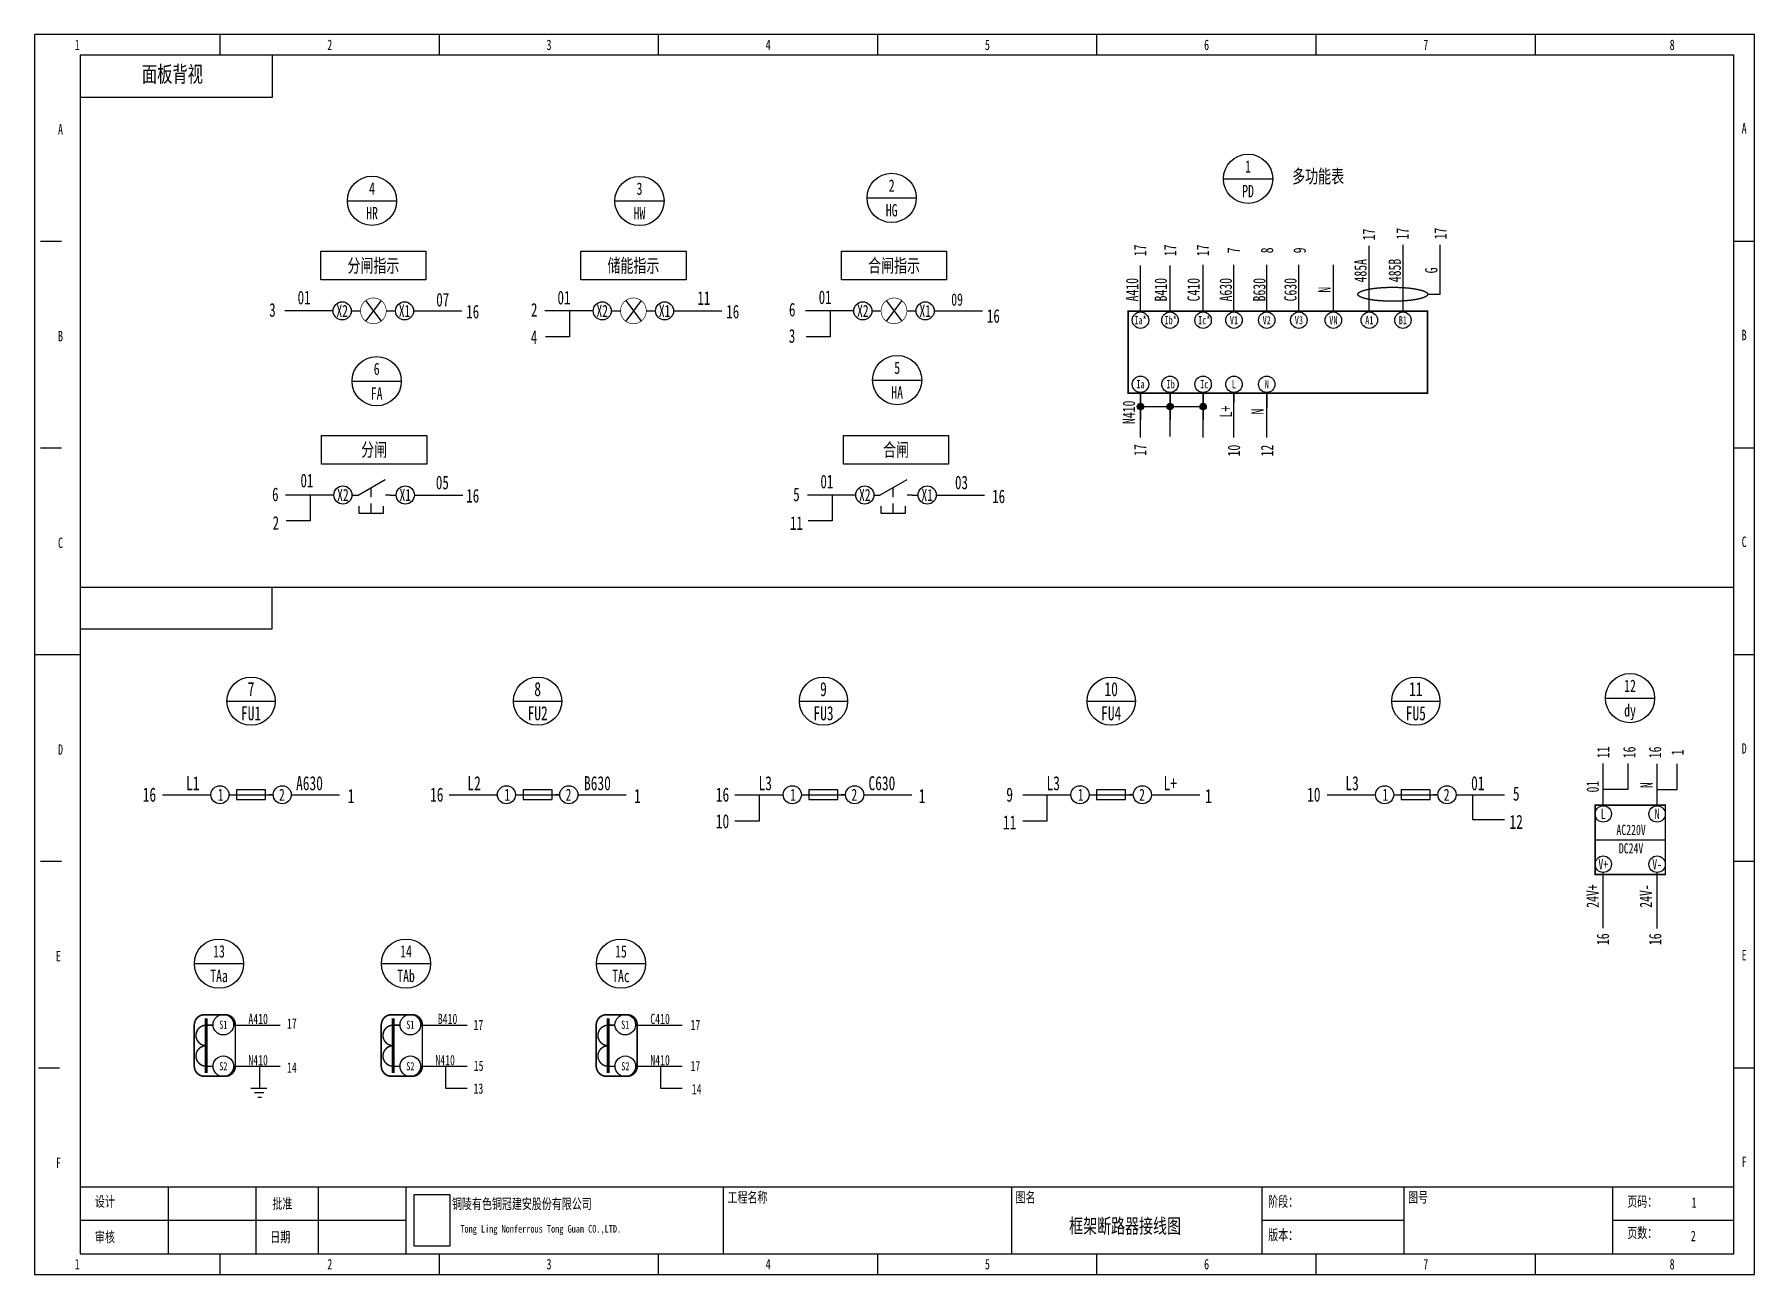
# Model space of a CAD drawing. Header units: millimetres. Extents: x 401220 to 2750366, y -101310 to 943175.
# Drawn here: x 1180077 to 1241658, y 68283 to 112675 of the extents above; entities that cross this region are included whole.
import ezdxf
from ezdxf.enums import TextEntityAlignment as Align

# ---------------------------------------------------------------- set-up
doc = ezdxf.new("R2010")
doc.units = ezdxf.units.MM
doc.linetypes.add('事故照明', pattern=[800, 600, 0, -200, 0])
doc.styles.add('IDQSTYLE', font='NSimSun.ttf', dxfattribs={"width": 0.7})

msp = doc.modelspace()

# ---------------------------------------------------------------- texts
at = {"style": 'IDQSTYLE', "width": 0.7}
for s, p in [('1', (1181608.7, 112002.7)), ('2', (1190651.5, 112002.7)), ('3', (1198498.6, 112002.7)), ('4', (1206345.7, 112002.7)), ('5', (1214192.8, 112002.7)), ('6', (1222039.9, 112002.7)), ('7', (1229887, 112002.7)), ('8', (1238705.7, 112002.7)), ('A', (1181010.8, 108976)), ('A', (1241284, 109013.4)), ('B', (1181010.8, 101577.3)), ('B', (1241284, 101614.7)), ('C', (1181010.8, 94178.6)), ('C', (1241284, 94216)), ('D', (1181010.8, 86779.9)), ('D', (1241284, 86817.3)), ('E', (1180936.1, 79381.2)), ('E', (1241284, 79418.6)), ('F', (1180936.1, 71982.5)), ('F', (1241284, 72019.9)), ('1', (1181608.7, 68357.9)), ('2', (1190651.5, 68357.9)), ('3', (1198498.6, 68357.9)), ('4', (1206345.7, 68357.9)), ('5', (1214192.8, 68357.9)), ('6', (1222039.9, 68357.9)), ('7', (1229887, 68357.9)), ('8', (1238705.7, 68357.9))]:
    msp.add_text(s, height=374.4, dxfattribs=at).set_placement(p, align=Align.BOTTOM_CENTER)
for s, height, p in [('面板背视', 573.17, (1185018, 111264.6)), ('L', 367.4, (1236239.5, 84772)), ('AC220V', 367.42, (1237236, 84203)), ('N', 367.4, (1238167.8, 84772)), ('V+', 367.42, (1236239.5, 82972.8)), ('DC24V', 367.42, (1237236, 83541.3)), ('V-', 367.42, (1238167.8, 82972.8))]:
    msp.add_text(s, height=height, dxfattribs=at).set_placement(p, align=Align.MIDDLE)
for s, height, p in [('1', 440.9, (1223523.9, 107948.4)), ('多功能表', 486.24, (1226032.4, 107597)), ('4', 440.9, (1192163.2, 107161)), ('3', 440.9, (1201737.1, 107153.7)), ('2', 440.9, (1210765, 107262.6)), ('PD', 440.9, (1223523.9, 107066.6)), ('HG', 440.9, (1210765, 106380.8)), ('HR', 440.9, (1192163.2, 106279.2)), ('HW', 440.9, (1201737.1, 106271.9)), ('分闸指示', 486.24, (1192212.7, 104400.6)), ('储能指示', 486.24, (1201521.6, 104400.6)), ('合闸指示', 486.24, (1210850.8, 104400.6)), ('01', 486.24, (1189730.8, 103257.4)), ('01', 486.24, (1199035.3, 103254.2)), ('11', 486.24, (1204042.8, 103237.8)), ('01', 486.24, (1208384.2, 103267.6)), ('3', 486.2, (1188598.6, 102813.5)), ('X2', 432.21, (1191094.7, 102779.6)), ('X1', 432.21, (1193327.8, 102779.6)), ('07', 486.24, (1194694, 103180.4)), ('16', 486.24, (1195768.1, 102754)), ('2', 486.2, (1197968.2, 102818)), ('X2', 432.21, (1200403.7, 102779.6)), ('X1', 432.21, (1202636.7, 102779.6)), ('16', 486.24, (1205077, 102754)), ('6', 486.2, (1207205.1, 102824.2)), ('X2', 432.21, (1209732.9, 102779.6)), ('X1', 432.21, (1211966, 102779.6)), ('09', 440.9, (1213107.4, 103186)), ('16', 486.24, (1214406.2, 102596.9)), ('Ia*', 293.93, (1219673.7, 102446)), ('Ib*', 293.93, (1220754.6, 102446)), ('Ic*', 293.93, (1221957.3, 102446)), ('V1', 293.93, (1223019.8, 102446)), ('V2', 293.93, (1224193.6, 102446)), ('V3', 293.93, (1225342.9, 102446)), ('VN', 293.93, (1226577.7, 102446)), ('A1', 293.93, (1227865.6, 102446)), ('B1', 293.93, (1229067.3, 102446)), ('4', 486.2, (1197962.5, 101836.5)), ('3', 486.2, (1207199.4, 101882.6)), ('6', 440.9, (1192329.2, 100702.8)), ('5', 440.9, (1210962.3, 100743.1)), ('FA', 440.9, (1192329.2, 99821)), ('HA', 440.9, (1210962.3, 99861.3)), ('Ia', 293.93, (1219673.7, 100153.3)), ('Ib', 293.93, (1220754.6, 100153.3)), ('Ic', 293.93, (1221957.3, 100153.3)), ('L', 293.9, (1223019.8, 100153.3)), ('N', 293.9, (1224193.6, 100153.3)), ('分闸', 486.24, (1192238.8, 97809.5)), ('合闸', 486.24, (1210921.9, 97809.5)), ('01', 486.24, (1189833, 96706.3)), ('05', 486.24, (1194681, 96636.1)), ('01', 486.24, (1208446.3, 96670.7)), ('03', 486.24, (1213265, 96637.4)), ('6', 486.2, (1188701.8, 96212)), ('X2', 432.21, (1191120.8, 96188.5)), ('X1', 432.21, (1193353.9, 96188.5)), ('16', 486.24, (1195768.1, 96162.8)), ('5', 486.2, (1207357.4, 96212)), ('X2', 432.21, (1209803.9, 96188.5)), ('X1', 432.21, (1212037, 96188.5)), ('16', 486.24, (1214595.8, 96139.4)), ('2', 486.2, (1188720, 95188.3)), ('11', 486.24, (1207357.4, 95184.3)), ('7', 504.2, (1187833, 89240.8)), ('8', 504.2, (1198092.4, 89240.8)), ('9', 504.2, (1208324.7, 89240.8)), ('10', 504.25, (1218624.4, 89240.8)), ('11', 504.25, (1229529.9, 89240.8)), ('12', 440.9, (1237198.4, 89359.2)), ('dy', 440.9, (1237198.4, 88477.4)), ('FU1', 504.25, (1187833, 88376.4)), ('FU2', 504.25, (1198092.4, 88376.4)), ('FU3', 504.25, (1208324.7, 88376.4)), ('FU4', 504.25, (1218624.4, 88376.4)), ('FU5', 504.25, (1229529.9, 88376.4)), ('16', 504.25, (1184193.7, 85463.6)), ('L1', 504.25, (1185748.7, 85872.2)), ('A630', 504.25, (1189924.7, 85872.2)), ('1', 504.2, (1191412.6, 85413.6)), ('16', 504.25, (1194479.7, 85463.6)), ('L2', 504.25, (1195818.2, 85872.2)), ('B630', 504.25, (1200232.9, 85872.2)), ('1', 504.2, (1201663, 85413.6)), ('16', 504.25, (1204709.9, 85463.6)), ('L3', 504.25, (1206240.1, 85872.2)), ('C630', 504.25, (1210415.8, 85872.2)), ('1', 504.2, (1211853.1, 85413.6)), ('9', 504.2, (1214989.6, 85463.6)), ('L3', 504.25, (1216550.2, 85872.2)), ('L+', 504.25, (1220738.5, 85872.2)), ('1', 504.2, (1222108.2, 85413.6)), ('10', 504.25, (1225878.8, 85463.6)), ('L3', 504.25, (1227248.9, 85872.2)), ('01', 504.25, (1231748.8, 85872.2)), ('5', 504.2, (1233123.5, 85500)), ('10', 504.25, (1204709.9, 84509.3)), ('11', 504.25, (1214989.6, 84467.6)), ('12', 504.25, (1233123.5, 84489.6)), ('13', 440.9, (1186685.5, 79854.1)), ('14', 440.9, (1193380.1, 79854.1)), ('15', 440.9, (1201075.1, 79854.1)), ('TAa', 440.9, (1186685.5, 78972.3)), ('TAb', 440.9, (1193380.1, 78972.3)), ('TAc', 440.9, (1201075.1, 78972.3)), ('A410', 367.42, (1188085.7, 77436.1)), (' B410', 367.42, (1194780.3, 77436.1)), ('C410', 367.42, (1202475.3, 77436.1)), ('S1', 293.93, (1186839, 77227.2)), ('17', 367.42, (1189293, 77268.2)), ('S1', 293.93, (1193533.5, 77227.2)), ('17', 367.42, (1195969.7, 77219.6)), ('S1', 293.93, (1201228.6, 77227.2)), ('17', 367.42, (1203740.9, 77219.6)), ('S2', 293.93, (1186841.5, 75741.6)), ('N410', 367.42, (1188085.7, 75960.6)), ('14', 367.42, (1189295.4, 75695)), ('S2', 293.93, (1193536, 75741.6)), ('N410', 367.42, (1194780.3, 75960.6)), ('15', 367.42, (1195978.2, 75759.4)), ('S2', 293.93, (1201231.1, 75741.6)), ('N410', 367.42, (1202475.3, 75960.6)), ('17', 367.42, (1203740.9, 75748.8)), ('13', 367.42, (1195970.4, 74943.4)), ('14', 367.42, (1203783.9, 74922)), ('框架断路器接线图', 524.19, (1219121.7, 70024.4))]:
    msp.add_text(s, height=height, dxfattribs=at).set_placement(p, align=Align.MIDDLE_CENTER)
for s, p in [('PMC-530A', (1222642.1, 107507.5)), ('CJK22-DP AC220V', (1191281.4, 106720.1)), ('CJK22-DP AC220V', (1200855.3, 106712.8)), ('CJK22-DP AC220V', (1209883.2, 106821.7)), ('CJK22-11P', (1191447.4, 100261.9)), ('CJK22-11P', (1210080.5, 100302.2)), ('框架断路器配套', (1236316.6, 88918.3)), ('框架断路器配套', (1185803.7, 79413.2)), ('框架断路器配套', (1192498.3, 79413.2)), ('框架断路器配套', (1200193.3, 79413.2))]:
    msp.add_text(s, height=0.147, dxfattribs=at).set_placement(p, align=Align.MIDDLE_LEFT)
for s, p in [('17', (1227849.9, 105513.4)), ('17', (1229047.9, 105543.3)), ('17', (1230411.1, 105548.3)), ('17', (1219658, 104944.7)), ('17', (1220739.4, 104944.7)), ('17', (1221904.6, 104944.7)), ('7', (1223005.4, 104944.7)), ('8', (1224201, 104944.7)), ('9', (1225370.7, 104944.7)), ('485A', (1227548.2, 104216.1)), ('485B', (1228774.4, 104225.6)), ('G', (1230082.6, 104225.6)), ('A410', (1219371.3, 103537)), ('B410', (1220397.4, 103537)), ('C410', (1221572, 103537)), ('A630', (1222724.7, 103537)), ('B630', (1223925.2, 103537)), ('C630', (1225039.9, 103537)), ('N', (1226263.9, 103537)), ('N410', (1219256.2, 99147.6)), ('L+', (1222724.7, 99174.2)), ('N', (1223862.2, 99174.2)), ('17', (1219658, 97798.2)), ('10', (1223017.3, 97778.1)), ('12', (1224202.7, 97778.1)), ('11', (1236238.8, 86976.3)), ('16', (1237172.4, 86976.3)), ('16', (1238091.9, 86976.3)), ('1', (1238901.1, 86976.3)), ('01', (1235859.6, 85750.1)), ('N', (1237787.8, 85801.2)), ('24V+', (1235859.6, 81833.3)), ('24V-', (1237765.2, 81833.3)), ('16', (1236224.6, 80287.2)), ('16', (1238096.9, 80287.2))]:
    msp.add_text(s, height=440.9, rotation=90, dxfattribs=at).set_placement(p, align=Align.MIDDLE_CENTER)
for s, p in [('1', (1186642.1, 85242.9)), ('2', (1188834, 85242.9)), ('1', (1196901.5, 85242.9)), ('2', (1199093.5, 85242.9)), ('1', (1207133.8, 85242.9)), ('2', (1209325.7, 85242.9)), ('1', (1217433.5, 85242.9)), ('2', (1219625.4, 85242.9)), ('1', (1228339, 85242.9)), ('2', (1230530.9, 85242.9))]:
    msp.add_text(s, height=432.2, dxfattribs=at).set_placement(p)
for s, p in [('设计', (1182243.9, 70600)), ('批准', (1188596.3, 70525.2)), ('工程名称', (1204888.4, 70749.4)), ('图名', (1215201.7, 70749.4)), ('阶段：', (1224244.6, 70600)), ('图号', (1229251.8, 70749.4)), ('页码：', (1237098.9, 70600)), ('审核', (1182243.9, 69329.5)), ('日期', (1188521.6, 69329.5)), ('版本：', (1224244.6, 69404.2)), ('页数：', (1237098.9, 69478.9))]:
    msp.add_text(s, height=374.42, dxfattribs=at).set_placement(p, align=Align.BOTTOM_LEFT)
for s, height, p in [('铜陵有色铜冠建安股份有限公司', 374.419, (1195025.1, 71005.7)), ('Tong Ling Nonferrous Tong Guan CO.,LTD.', 269.581, (1195324, 70055.1))]:
    msp.add_text(s, height=height, dxfattribs=at).set_placement(p, align=Align.TOP_LEFT)
for s, p in [('1', (1239490.4, 70674.7)), ('2', (1239460.5, 69478.9))]:
    msp.add_text(s, height=374.4, dxfattribs=at).set_placement(p, align=Align.CENTER)

# ---------------------------------------------------------------- hatches: boundary and pattern name
h = msp.add_hatch(color=256)
h.dxf.hatch_style = 1
h.paths.add_polyline_path([(1219673.7, 99468.3), (1219673.7, 99238, 0.4142136), (1219788.9, 99353.1, 0.4142136)])
h.paths.add_polyline_path([(1219673.7, 99468.3, 0.4142136), (1219558.6, 99353.1, 0.4142136), (1219673.7, 99238)])
h = msp.add_hatch(color=256)
h.dxf.hatch_style = 1
h.paths.add_polyline_path([(1220846.2, 99353.1, 0.4142136), (1220731.1, 99468.3), (1220731.1, 99238, 0.4142136)])
h.paths.add_polyline_path([(1220731.1, 99468.3, 0.4142136), (1220616, 99353.1, 0.4142136), (1220731.1, 99238)])
h = msp.add_hatch(color=256)
h.dxf.hatch_style = 1
h.paths.add_polyline_path([(1222030.1, 99353.1, 0.4142136), (1221915, 99468.3), (1221915, 99238, 0.4142136)])
h.paths.add_polyline_path([(1221915, 99468.3, 0.4142136), (1221799.8, 99353.1, 0.4142136), (1221915, 99238)])

# ---------------------------------------------------------------- linework, layer by layer
at = {"ltscale": 4}
for p, q in [((1186728, 111928), (1186728, 112675.3)), ((1194575.1, 111928), (1194575.1, 112675.3)), ((1202422.2, 111928), (1202422.2, 112675.3)), ((1210269.3, 111928), (1210269.3, 112675.3)), ((1218116.4, 111928), (1218116.4, 112675.3)), ((1225963.5, 111928), (1225963.5, 112675.3)), ((1233810.6, 111928), (1233810.6, 112675.3)), ((1188596.3, 110433.3), (1188596.3, 111928)), ((1181720.8, 110433.3), (1188596.3, 110433.3)), ((1180300.8, 105276.7), (1181048.2, 105276.7)), ((1240910.3, 105276.7), (1241657.7, 105276.7)), ((1180300.8, 97878), (1181048.2, 97878)), ((1240910.3, 97878), (1241657.7, 97878)), ((1188594.2, 91400.6), (1188594.2, 92895.2)), ((1181718.6, 91400.6), (1188594.2, 91400.6)), ((1180076.6, 90479.3), (1181720.8, 90479.3)), ((1240910.3, 90479.3), (1241657.7, 90479.3)), ((1180300.8, 83080.6), (1181048.2, 83080.6)), ((1240910.3, 83080.6), (1241657.7, 83080.6)), ((1180226.1, 75681.9), (1180973.4, 75681.9)), ((1240910.3, 75681.9), (1241657.7, 75681.9)), ((1181720.8, 71422), (1240910.3, 71422)), ((1184859.6, 71422), (1184859.6, 69030.5)), ((1187998.4, 71422), (1187998.4, 69030.5)), ((1190240.5, 71422), (1190240.5, 69030.5)), ((1193379.3, 71422), (1193379.3, 69030.5)), ((1204738.9, 71422), (1204738.9, 69030.5)), ((1215052.3, 71422), (1215052.3, 69030.5)), ((1224020.4, 71422), (1224020.4, 69030.5)), ((1229102.3, 71422), (1229102.3, 69030.5)), ((1236575.7, 71422), (1236575.7, 69030.5)), ((1181720.8, 70226.3), (1193379.3, 70226.3)), ((1224020.4, 70226.3), (1229102.3, 70226.3)), ((1236575.7, 70226.3), (1240910.3, 70226.3)), ((1186728, 68283.2), (1186728, 69030.5)), ((1194575.1, 68283.2), (1194575.1, 69030.5)), ((1202422.2, 68283.2), (1202422.2, 69030.5)), ((1210269.3, 68283.2), (1210269.3, 69030.5)), ((1218116.4, 68283.2), (1218116.4, 69030.5)), ((1225963.5, 68283.2), (1225963.5, 69030.5)), ((1233810.6, 68283.2), (1233810.6, 69030.5))]:
    msp.add_line(p, q, dxfattribs=at)
for p, q in [((1222642.1, 107507.5), (1224405.7, 107507.5)), ((1191281.4, 106720.1), (1193045, 106720.1)), ((1200855.3, 106712.8), (1202618.9, 106712.8)), ((1209883.2, 106821.7), (1211646.8, 106821.7)), ((1190330.9, 104914.5), (1194094.6, 104914.5)), ((1190330.9, 103888.9), (1190330.9, 104914.5)), ((1194094.6, 104914.5), (1194094.6, 103888.9)), ((1199639.8, 104914.5), (1203403.5, 104914.5)), ((1199639.8, 103888.9), (1199639.8, 104914.5)), ((1203403.5, 104914.5), (1203403.5, 103888.9)), ((1208969, 104914.5), (1212732.7, 104914.5)), ((1208969, 103888.9), (1208969, 104914.5)), ((1212732.7, 104914.5), (1212732.7, 103888.9)), ((1227865.6, 103682.3), (1227865.6, 105107.3)), ((1229082, 103719), (1229082, 105144.1)), ((1230401.6, 103373.3), (1230401.6, 105144.1)), ((1219673.7, 102974.7), (1219673.7, 104399.7)), ((1219673.7, 102769.3), (1219673.7, 104194.3)), ((1220731.1, 102974.7), (1220731.1, 104399.7)), ((1220731.1, 102769.3), (1220731.1, 104194.3)), ((1221915, 103004.1), (1221915, 104429.1)), ((1221915, 102798.7), (1221915, 104223.7)), ((1223019.8, 103004.1), (1223019.8, 104429.1)), ((1223019.8, 102798.7), (1223019.8, 104223.7)), ((1224193.6, 103004.1), (1224193.6, 104429.1)), ((1224193.6, 102798.7), (1224193.6, 104223.7)), ((1225342.9, 103004.1), (1225342.9, 104429.1)), ((1225342.9, 102798.7), (1225342.9, 104223.7)), ((1226577.7, 103004.1), (1226577.7, 104429.1)), ((1226577.7, 102769.3), (1226577.7, 104194.3)), ((1227865.6, 102769.3), (1227865.6, 104194.3)), ((1229082, 102806), (1229082, 104231.1)), ((1194094.6, 103888.9), (1190330.9, 103888.9)), ((1203403.5, 103888.9), (1199639.8, 103888.9)), ((1212732.7, 103888.9), (1208969, 103888.9)), ((1220731.1, 102769.3), (1220731.1, 103722.9)), ((1221915, 102798.7), (1221915, 103752.3)), ((1221915, 102769.3), (1221915, 103722.9)), ((1223019.8, 102798.7), (1223019.8, 103752.3)), ((1223019.8, 102769.3), (1223019.8, 103722.9)), ((1224193.6, 102798.7), (1224193.6, 103752.3)), ((1224193.6, 102769.3), (1224193.6, 103722.9)), ((1225342.9, 102798.7), (1225342.9, 103752.3)), ((1225342.9, 102769.3), (1225342.9, 103722.9)), ((1226577.7, 102769.3), (1226577.7, 103722.9)), ((1227865.6, 102769.3), (1227865.6, 103722.9)), ((1229082, 102806), (1229082, 103759.7)), ((1191934.7, 103148.5), (1192487.9, 102410.8)), ((1201243.6, 103148.5), (1201796.8, 102410.8)), ((1210572.8, 103148.5), (1211126, 102410.8)), ((1226577.7, 102769.3), (1226577.7, 103304.9)), ((1227865.6, 102789.9), (1227865.6, 103325.5)), ((1229082, 102776.6), (1229082, 103312.3)), ((1229955.9, 103373.3), (1230401.6, 103373.3)), ((1190772, 102779.6), (1189043.2, 102779.6)), ((1191418.9, 102779.6), (1191635, 102779.6)), ((1191635, 102779.6), (1191750.3, 102779.6)), ((1192672.3, 102779.6), (1192787.6, 102779.6)), ((1192787.6, 102779.6), (1193003.7, 102779.6)), ((1193653.4, 102779.6), (1195382.3, 102779.6)), ((1200080.9, 102779.6), (1198352.1, 102779.6)), ((1199234.6, 102779.6), (1199234.6, 101855)), ((1200727.8, 102779.6), (1200943.9, 102779.6)), ((1200943.9, 102779.6), (1201059.2, 102779.6)), ((1201981.2, 102779.6), (1202096.5, 102779.6)), ((1202096.5, 102779.6), (1202312.6, 102779.6)), ((1202962.3, 102779.6), (1204691.2, 102779.6)), ((1209410.1, 102779.6), (1207681.3, 102779.6)), ((1208563.8, 102779.6), (1208563.8, 101855)), ((1210057, 102779.6), (1210273.1, 102779.6)), ((1210273.1, 102779.6), (1210388.4, 102779.6)), ((1211310.4, 102779.6), (1211425.7, 102779.6)), ((1211425.7, 102779.6), (1211641.8, 102779.6)), ((1212291.6, 102779.6), (1214020.4, 102779.6)), ((1199234.6, 101855), (1198373.1, 101855)), ((1208563.8, 101855), (1207702.3, 101855)), ((1191447.4, 100261.9), (1193211, 100261.9)), ((1210080.5, 100302.2), (1211844.1, 100302.2)), ((1219673.7, 99830), (1219673.7, 98876.3)), ((1219673.7, 98405), (1219673.7, 99830)), ((1220731.1, 98434.3), (1220731.1, 99859.4)), ((1220731.1, 99830), (1220731.1, 98876.3)), ((1221915, 99830), (1221915, 98876.3)), ((1221915, 98405), (1221915, 99830)), ((1223019.8, 99830), (1223019.8, 99503.4)), ((1223019.8, 98405), (1223019.8, 99830)), ((1224193.6, 99830), (1224193.6, 99294.4)), ((1224193.6, 98405), (1224193.6, 99830)), ((1219673.7, 98251.7), (1219673.7, 99676.7)), ((1219673.7, 99353.1), (1221915, 99353.1)), ((1220731.1, 98281.1), (1220731.1, 99706.1)), ((1221915, 98251.7), (1221915, 99676.7)), ((1223019.8, 98251.7), (1223019.8, 99676.7)), ((1224193.6, 98251.7), (1224193.6, 99676.7)), ((1190356.9, 98323.4), (1194120.7, 98323.4)), ((1190356.9, 97297.8), (1190356.9, 98323.4)), ((1194120.7, 98323.4), (1194120.7, 97297.8)), ((1209040, 98323.4), (1212803.8, 98323.4)), ((1209040, 97297.8), (1209040, 98323.4)), ((1212803.8, 98323.4), (1212803.8, 97297.8)), ((1194120.7, 97297.8), (1190356.9, 97297.8)), ((1191661.1, 96188.5), (1192632, 96744.3)), ((1212803.8, 97297.8), (1209040, 97297.8)), ((1210344.2, 96188.5), (1211315, 96744.3)), ((1190798.1, 96188.5), (1189069.3, 96188.5)), ((1189951.7, 96188.5), (1189951.7, 95263.9)), ((1191445, 96188.5), (1191661.1, 96188.5)), ((1192134.5, 96112.3), (1192134.5, 96451.4)), ((1192813.7, 96188.5), (1192641.7, 96188.5)), ((1192813.7, 96188.5), (1193029.8, 96188.5)), ((1193679.5, 96188.5), (1195408.4, 96188.5)), ((1209481.2, 96188.5), (1207752.3, 96188.5)), ((1208634.8, 96188.5), (1208634.8, 95263.9)), ((1210128.1, 96188.5), (1210344.2, 96188.5)), ((1210817.6, 96112.3), (1210817.6, 96451.4)), ((1211496.7, 96188.5), (1211324.8, 96188.5)), ((1211496.7, 96188.5), (1211712.8, 96188.5)), ((1212362.6, 96188.5), (1214091.4, 96188.5)), ((1191695.2, 95787.4), (1191695.2, 95540)), ((1191695.2, 95540), (1192573.7, 95540)), ((1192134.5, 95540), (1192134.5, 95879.1)), ((1192573.7, 95540), (1192573.7, 95787.4)), ((1210378.3, 95787.4), (1210378.3, 95540)), ((1210378.3, 95540), (1211256.8, 95540)), ((1210817.6, 95540), (1210817.6, 95879.1)), ((1211256.8, 95540), (1211256.8, 95787.4)), ((1189951.7, 95263.9), (1189090.3, 95263.9)), ((1208634.8, 95263.9), (1207773.4, 95263.9)), ((1181720.8, 92895.2), (1240910.3, 92895.2)), ((1186968.6, 88808.6), (1188697.4, 88808.6)), ((1197228, 88808.6), (1198956.9, 88808.6)), ((1207460.3, 88808.6), (1209189.1, 88808.6)), ((1217760, 88808.6), (1219488.9, 88808.6)), ((1228665.5, 88808.6), (1230394.3, 88808.6)), ((1236316.6, 88918.3), (1238080.2, 88918.3)), ((1236239.5, 85066), (1236239.5, 86580.6)), ((1237134.7, 85659.9), (1237134.7, 86580.6)), ((1238170.6, 85047.8), (1238170.6, 86562.4)), ((1238883.5, 85645.1), (1238883.5, 86562.4)), ((1187311.6, 85631.9), (1187311.6, 85286.1)), ((1188348.9, 85631.9), (1187311.6, 85631.9)), ((1188348.9, 85286.1), (1188348.9, 85631.9)), ((1197571, 85631.9), (1197571, 85286.1)), ((1198608.3, 85631.9), (1197571, 85631.9)), ((1198608.3, 85286.1), (1198608.3, 85631.9)), ((1207803.3, 85631.9), (1207803.3, 85286.1)), ((1208840.6, 85631.9), (1207803.3, 85631.9)), ((1208840.6, 85286.1), (1208840.6, 85631.9)), ((1218103, 85631.9), (1218103, 85286.1)), ((1219140.3, 85631.9), (1218103, 85631.9)), ((1219140.3, 85286.1), (1219140.3, 85631.9)), ((1229008.5, 85631.9), (1229008.5, 85286.1)), ((1230045.8, 85631.9), (1229008.5, 85631.9)), ((1230045.8, 85286.1), (1230045.8, 85631.9)), ((1236239.5, 85659.9), (1237134.7, 85659.9)), ((1238170.6, 85645.1), (1238883.5, 85645.1)), ((1186393, 85439.4), (1184664.2, 85439.4)), ((1187073.7, 85459), (1187040.3, 85459)), ((1187073.7, 85459), (1187311.6, 85459)), ((1187311.6, 85459), (1188348.9, 85459)), ((1187311.6, 85286.1), (1188348.9, 85286.1)), ((1188348.9, 85459), (1188598.8, 85459)), ((1188625.1, 85459), (1188470.7, 85459)), ((1189273, 85459.6), (1191001.8, 85459.6)), ((1196652.5, 85439.4), (1194923.6, 85439.4)), ((1197333.1, 85459), (1197299.8, 85459)), ((1197333.1, 85459), (1197571, 85459)), ((1197571, 85459), (1198608.3, 85459)), ((1197571, 85286.1), (1198608.3, 85286.1)), ((1198608.3, 85459), (1198858.2, 85459)), ((1198884.6, 85459), (1198730.1, 85459)), ((1199532.4, 85459.6), (1201261.3, 85459.6)), ((1206884.7, 85439.4), (1205155.9, 85439.4)), ((1206020.3, 85439.4), (1206020.3, 84512.3)), ((1207565.4, 85459), (1207532, 85459)), ((1207565.4, 85459), (1207803.3, 85459)), ((1207803.3, 85459), (1208840.6, 85459)), ((1207803.3, 85286.1), (1208840.6, 85286.1)), ((1208840.6, 85459), (1209090.5, 85459)), ((1209116.8, 85459), (1208962.4, 85459)), ((1209764.7, 85459.6), (1211493.5, 85459.6)), ((1217184.5, 85439.4), (1215455.6, 85439.4)), ((1216320, 85439.4), (1216320, 84512.3)), ((1217865.1, 85459), (1217831.8, 85459)), ((1217865.1, 85459), (1218103, 85459)), ((1218103, 85459), (1219140.3, 85459)), ((1218103, 85286.1), (1219140.3, 85286.1)), ((1219140.3, 85459), (1219390.2, 85459)), ((1219416.5, 85459), (1219262.1, 85459)), ((1220064.4, 85459.6), (1221793.3, 85459.6)), ((1228089.9, 85439.4), (1226361.1, 85439.4)), ((1228770.6, 85459), (1228737.2, 85459)), ((1228770.6, 85459), (1229008.5, 85459)), ((1229008.5, 85459), (1230045.8, 85459)), ((1229008.5, 85286.1), (1230045.8, 85286.1)), ((1230045.8, 85459), (1230295.7, 85459)), ((1230322, 85459), (1230167.6, 85459)), ((1230969.9, 85459.6), (1232698.7, 85459.6)), ((1231562.7, 85459.6), (1231562.7, 84575.8)), ((1206020.3, 84512.3), (1205155.9, 84512.3)), ((1216320, 84512.3), (1215455.6, 84512.3)), ((1231562.7, 84575.8), (1232698.7, 84575.8)), ((1235945.6, 83844.8), (1238461.8, 83844.8)), ((1236239.5, 81164.3), (1236239.5, 82678.9)), ((1238170.6, 81146.1), (1238170.6, 82660.7)), ((1236239.5, 80689.1), (1236239.5, 82203.7)), ((1238170.6, 80670.9), (1238170.6, 82185.5)), ((1185803.7, 79413.2), (1187567.3, 79413.2)), ((1192498.3, 79413.2), (1194261.9, 79413.2)), ((1200193.3, 79413.2), (1201956.9, 79413.2)), ((1187209.7, 77215.7), (1188163.4, 77215.7)), ((1187622.8, 77215.7), (1188576.5, 77215.7)), ((1187655.1, 77215.7), (1188608.8, 77215.7)), ((1187920.1, 77215.7), (1188873.7, 77215.7)), ((1193904.3, 77215.7), (1194857.9, 77215.7)), ((1194317.4, 77215.7), (1195271, 77215.7)), ((1194349.7, 77215.7), (1195303.3, 77215.7)), ((1194614.6, 77215.7), (1195568.3, 77215.7)), ((1201599.3, 77215.7), (1202553, 77215.7)), ((1202012.4, 77215.7), (1202966.1, 77215.7)), ((1202044.7, 77215.7), (1202998.4, 77215.7)), ((1202309.7, 77215.7), (1203263.3, 77215.7)), ((1187209.7, 75740.1), (1188163.4, 75740.1)), ((1187622.8, 75740.1), (1188576.5, 75740.1)), ((1187655.1, 75740.1), (1188608.8, 75740.1)), ((1187920.1, 75740.1), (1188873.7, 75740.1)), ((1188132, 75740.1), (1188132, 74952.8)), ((1193904.3, 75740.1), (1194857.9, 75740.1)), ((1194317.4, 75740.1), (1195271, 75740.1)), ((1194349.7, 75740.1), (1195303.3, 75740.1)), ((1194614.6, 75740.1), (1195568.3, 75740.1)), ((1194794.2, 75740.1), (1194794.2, 74952.8)), ((1201599.3, 75740.1), (1202553, 75740.1)), ((1202012.4, 75740.1), (1202966.1, 75740.1)), ((1202044.7, 75740.1), (1202998.4, 75740.1)), ((1202309.7, 75740.1), (1203263.3, 75740.1)), ((1202489.3, 75740.1), (1202489.3, 74952.8)), ((1187822, 74952.8), (1188392.3, 74952.8)), ((1187961.5, 74796), (1188286.4, 74796)), ((1188069.6, 74634.9), (1188210.6, 74634.9)), ((1194794.2, 74952.8), (1195568.3, 74952.8)), ((1202489.3, 74952.8), (1203263.3, 74952.8))]:
    msp.add_line(p, q)
for points in [[(1180076.6, 68283.2), (1241657.7, 68283.2), (1241657.7, 112675.3), (1180076.6, 112675.3)], [(1181720.8, 69030.5), (1240910.3, 69030.5), (1240910.3, 111928), (1181720.8, 111928)]]:
    msp.add_lwpolyline(points, close=True, dxfattribs=at)
for points, const_width in [([(1191750.3, 102779.6, 1), (1192672.3, 102779.6, 1)], 23.1), ([(1201059.2, 102779.6, 1), (1201981.2, 102779.6, 1)], 23.1), ([(1210388.4, 102779.6, 1), (1211310.4, 102779.6, 1)], 23.1), ([(1186167.7, 75381.5), (1186902.6, 75381.5, 0.4142136), (1187270, 75748.9), (1187270, 77218.6, 0.4142136), (1186902.6, 77586), (1186167.7, 77586, 0.4142136), (1185800.3, 77218.6), (1185800.3, 75748.9, 0.4142136)], 58.8), ([(1192862.3, 75381.5), (1193597.1, 75381.5, 0.4142136), (1193964.5, 75748.9), (1193964.5, 77218.6, 0.4142136), (1193597.1, 77586), (1192862.3, 77586, 0.4142136), (1192494.8, 77218.6), (1192494.8, 75748.9, 0.4142136)], 58.8), ([(1200557.3, 75381.5), (1201292.2, 75381.5, 0.4142136), (1201659.6, 75748.9), (1201659.6, 77218.6, 0.4142136), (1201292.2, 77586), (1200557.3, 77586, 0.4142136), (1200189.9, 77218.6), (1200189.9, 75748.9, 0.4142136)], 58.8)]:
    msp.add_lwpolyline(points, format="xyb", close=True, dxfattribs=dict(const_width=const_width))
for points in [[(1192487.9, 103148.5), (1191934.7, 102410.8)], [(1201796.8, 103148.5), (1201243.6, 102410.8)], [(1211126, 103148.5), (1210572.8, 102410.8)]]:
    msp.add_lwpolyline(points)
msp.add_lwpolyline([(1219232.8, 102769.3, 58.8, 58.8, 0), (1219232.8, 99830, 58.8, 58.8, 0), (1229947.2, 99830, 58.8, 58.8, 0), (1229947.2, 102769.3, 58.8, 58.8, 0)], format="xyseb", close=True)
at = {"const_width": 58.8}
msp.add_lwpolyline([(1235945.6, 82605.4), (1238461.8, 82605.4), (1238461.8, 85084.2), (1235945.6, 85084.2)], close=True, dxfattribs=at)
at = {"color": 7, "const_width": 51.4}
for points in [[(1186228.5, 76476.4, -1), (1186228.5, 77211.3), (1186473.4, 77211.3)], [(1192923, 76476.4, -1), (1192923, 77211.3), (1193167.9, 77211.3)], [(1200618.1, 76476.4, -1), (1200618.1, 77211.3), (1200863, 77211.3)], [(1186473.4, 75741.6), (1186228.5, 75741.6, -1), (1186228.5, 76476.4, -2.4142136)], [(1193167.9, 75741.6), (1192923, 75741.6, -1), (1192923, 76476.4, -2.4142136)], [(1200863, 75741.6), (1200618.1, 75741.6, -1), (1200618.1, 76476.4, -2.4142136)]]:
    msp.add_lwpolyline(points, format="xyb", dxfattribs=at)
at = {"color": 7, "const_width": 102.9}
for points in [[(1186228.5, 75496.7), (1186228.5, 77456.2)], [(1192923, 75496.7), (1192923, 77456.2)], [(1200618.1, 75496.7), (1200618.1, 77456.2)]]:
    msp.add_lwpolyline(points, dxfattribs=at)
msp.add_lwpolyline([(1193671.7, 71150.4), (1194947.2, 71150.4), (1194947.2, 69301.6), (1193671.7, 69301.6)], close=True)
for centre, radius in [((1223523.9, 107507.5), 881.8), ((1192163.2, 106720.1), 881.8), ((1201737.1, 106712.8), 881.8), ((1210765, 106821.7), 881.8), ((1191094.7, 102779.6), 324.2), ((1193327.8, 102779.6), 324.2), ((1200403.7, 102779.6), 324.2), ((1202636.7, 102779.6), 324.2), ((1209732.9, 102779.6), 324.2), ((1211966, 102779.6), 324.2), ((1219673.7, 102446), 293.9), ((1220731.1, 102446), 293.9), ((1221915, 102446), 293.9), ((1223019.8, 102446), 293.9), ((1224193.6, 102446), 293.9), ((1225342.9, 102446), 293.9), ((1226577.7, 102446), 293.9), ((1227865.6, 102446), 293.9), ((1229067.3, 102446), 293.9), ((1192329.2, 100261.9), 881.8), ((1210962.3, 100302.2), 881.8), ((1219673.7, 100153.3), 293.9), ((1220731.1, 100153.3), 293.9), ((1221915, 100153.3), 293.9), ((1223019.8, 100153.3), 293.9), ((1224193.6, 100153.3), 293.9), ((1219673.7, 99353.1), 115.1), ((1220731.1, 99353.1), 115.1), ((1221915, 99353.1), 115.1), ((1191120.8, 96188.5), 324.2), ((1193353.9, 96188.5), 324.2), ((1209803.9, 96188.5), 324.2), ((1212037, 96188.5), 324.2), ((1187833, 88808.6), 864.4), ((1198092.4, 88808.6), 864.4), ((1208324.7, 88808.6), 864.4), ((1218624.4, 88808.6), 864.4), ((1229529.9, 88808.6), 864.4), ((1237198.4, 88918.3), 881.8), ((1186716.2, 85459), 324.2), ((1188949.3, 85459), 324.2), ((1196975.6, 85459), 324.2), ((1199208.7, 85459), 324.2), ((1207207.9, 85459), 324.2), ((1209441, 85459), 324.2), ((1217507.6, 85459), 324.2), ((1219740.7, 85459), 324.2), ((1228413.1, 85459), 324.2), ((1230646.2, 85459), 324.2), ((1236239.5, 84772), 293.9), ((1238167.8, 84772), 293.9), ((1236239.5, 82972.8), 293.9), ((1238167.8, 82972.8), 293.9), ((1186685.5, 79413.2), 881.8), ((1193380.1, 79413.2), 881.8), ((1201075.1, 79413.2), 881.8), ((1186839, 77227.2), 367.4), ((1193533.5, 77227.2), 367.4), ((1201228.6, 77227.2), 367.4), ((1186841.5, 75741.6), 367.4), ((1193536, 75741.6), 367.4), ((1201231.1, 75741.6), 367.4)]:
    msp.add_circle(centre, radius)
at = {"linetype": '事故照明'}
msp.add_ellipse((1228705.8, 103373.3), major_axis=(1250.1, 0), ratio=0.2014135, dxfattribs=at)
for p in [(1192211.3, 102779.6), (1201520.2, 102779.6), (1210849.4, 102779.6)]:
    msp.add_point(p)

msp.set_redraw_order([(e.dxf.handle, doc.entitydb.next_handle()) for e in msp.query("TEXT MTEXT ATTDEF DIMENSION ARC_DIMENSION")])  # texts and dimensions are drawn at this point

doc.saveas('drawing.dxf')
